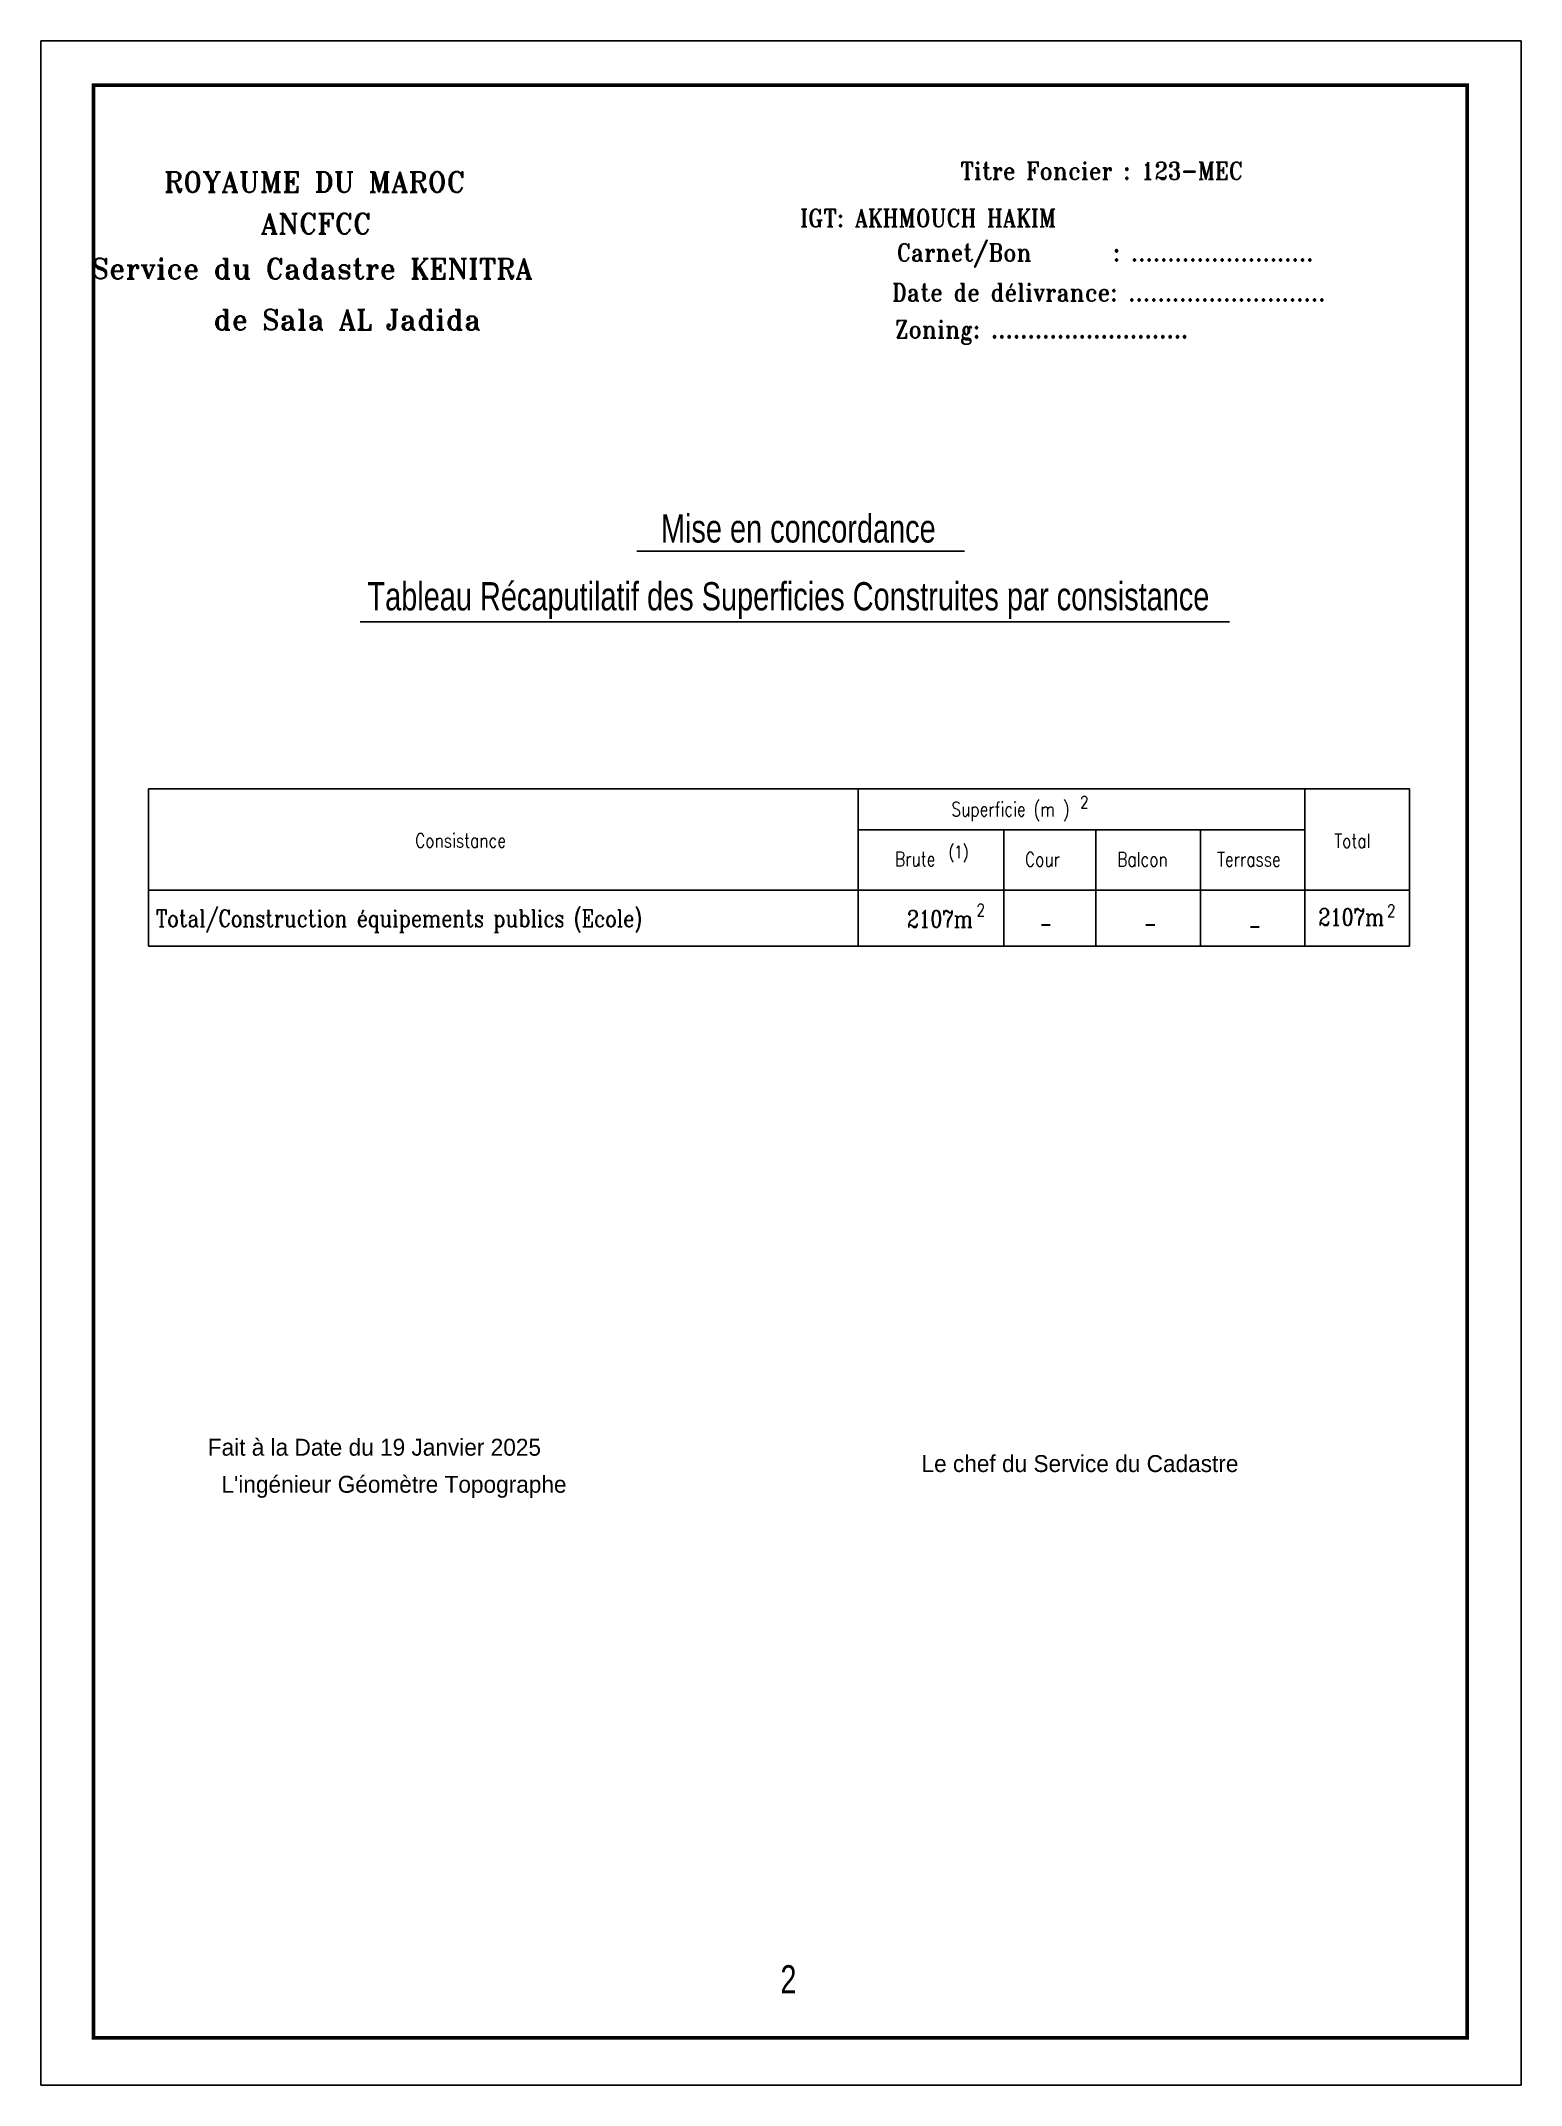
# Model space of a CAD drawing. Header units: millimetres. Extents: x 376567 to 377468, y 378762 to 378979.
# Drawn here: x 377363 to 377468, y 378802.7 to 378947.7 of the extents above; entities that cross this region are included whole.
import ezdxf
from ezdxf.enums import TextEntityAlignment as Align

# ---------------------------------------------------------------- set-up
doc = ezdxf.new("R2010")
doc.units = ezdxf.units.MM
for name, color, linetype in [('coul', 7, 'Continuous'), ('LISREY', 7, 'Continuous'), ('Liste de coordonnées', 7, 'Continuous'), ('MiseEnPage', 7, 'Continuous')]:
    doc.layers.add(name, color=color, linetype=linetype)
doc.styles.add('2', font='romant__.ttf', dxfattribs={"height": 0.002})
doc.styles.add('Comic Sans MS', font='comic.ttf', dxfattribs={"oblique": 20, "height": 0.125})
doc.styles.add('ROMANC', font='romanc.shx')
doc.styles.add('style2', font='swisscl.ttf')

msp = doc.modelspace()

# ---------------------------------------------------------------- texts
at = {"style": '2', "width": 0.88}
for s, p in [('Titre Foncier : 123-MEC', (377438.23, 378937.82)), ('IGT: AKHMOUCH HAKIM', (377425.92, 378934.47)), ('Carnet/Bon      : .........................', (377438.48, 378932.03)), ('Date de délivrance: ...........................', (377438.74, 378929.2)), ('Zoning: ...........................', (377433.98, 378926.58))]:
    msp.add_text(s, height=1.25, dxfattribs=at).set_placement(p, align=Align.CENTER)
at = {"color": 0, "style": '2'}
for s, p in [('ROYAUME DU MAROC', (377382.39, 378936.94)), ('de Sala AL Jadida', (377384.72, 378927.17))]:
    msp.add_text(s, height=1.44, dxfattribs=at).set_placement(p, align=Align.CENTER)
at = {"style": '2'}
for s, p in [('ANCFCC', (377382.49, 378933.98)), ('Service du Cadastre KENITRA', (377382.22, 378930.79))]:
    msp.add_text(s, height=1.44, dxfattribs=at).set_placement(p, align=Align.CENTER)
at = {"color": 0, "style": 'ROMANC', "width": 0.8}
for s, height, p in [('Superficie (m )', 1.0053, (377427.57, 378892.66)), ('2', 0.865, (377436.7, 378893.23)), ('Consistance ', 1.0053, (377389.53, 378890.44)), ('Total', 1.005, (377454.74, 378890.42)), ('Brute', 1.005, (377423.57, 378889.13)), ('(1)', 0.865, (377427.36, 378889.7)), ('Cour', 1.005, (377432.79, 378889.11)), ('Balcon ', 1.005, (377439.33, 378889.11)), ('Terrasse', 1.005, (377446.42, 378889.11)), ('2', 0.865, (377429.36, 378885.59)), ('Total/Construction équipements publics (Ecole)', 1.2064, (377371.16, 378884.82)), ('2107m', 1.206, (377424.43, 378884.78)), ('2107m', 1.206, (377453.61, 378884.91)), ('2', 0.865, (377458.47, 378885.53))]:
    msp.add_text(s, height=height, dxfattribs=at).set_placement(p)
at = {"layer": 'Liste de coordonnées', "style": 'Comic Sans MS'}
for s, p in [('Fait à la Date du 19 Janvier 2025', (377386.64, 378847.31)), ("L'ingénieur Géomètre Topographe", (377388.03, 378844.68))]:
    msp.add_text(s, height=1.2, dxfattribs=at).set_placement(p, align=Align.CENTER)
at = {"layer": 'Liste de coordonnées', "color": 0, "style": 'Comic Sans MS'}
msp.add_text('Le chef du Service du Cadastre', height=1.2, dxfattribs=at).set_placement((377436.69, 378846.15), align=Align.CENTER)
at = {"layer": 'MiseEnPage', "color": 0, "style": 'style2'}
for s, p in [('Mise en concordance', (377416.71, 378912.08)), ('Tableau Récaputilatif des Superficies Construites par consistance', (377416.01, 378907.27))]:
    msp.add_text(s, height=2, dxfattribs=at).set_placement(p, align=Align.CENTER)
msp.add_text('2', height=2, dxfattribs=at).set_placement((377415.44, 378809.17))

# ---------------------------------------------------------------- linework, layer by layer
at = {"color": 0}
for p, q in [((377362.98, 378947.66), (377362.98, 378802.66)), ((377362.98, 378947.66), (377362.98, 378802.66)), ((377362.98, 378947.66), (377362.98, 378802.66)), ((377362.98, 378802.86), (377362.98, 378947.66)), ((377362.98, 378947.66), (377362.98, 378802.66)), ((377362.98, 378802.66), (377362.98, 378947.66)), ((377362.98, 378947.66), (377362.98, 378802.66)), ((377362.98, 378802.66), (377362.98, 378947.66)), ((377362.98, 378947.66), (377362.98, 378802.66)), ((377362.98, 378947.66), (377362.98, 378802.66)), ((377362.98, 378802.66), (377362.98, 378947.66)), ((377362.98, 378947.66), (377362.98, 378802.66)), ((377362.98, 378802.66), (377362.98, 378947.66)), ((377362.98, 378947.66), (377362.98, 378802.66)), ((377362.98, 378947.66), (377362.98, 378802.86)), ((377362.98, 378802.66), (377362.98, 378947.66)), ((377467.98, 378802.66), (377467.98, 378947.66)), ((377370.61, 378887.43), (377460.06, 378887.43)), ((377452.65, 378887.43), (377460.06, 378887.43)), ((377370.61, 378883.46), (377460.06, 378883.46)), ((377467.98, 378802.66), (377362.98, 378802.66))]:
    msp.add_line(p, q, dxfattribs=at)
at = {"color": 0, "flags": 128}
msp.add_lwpolyline([(377467.98, 378947.66), (377362.98, 378947.66)], dxfattribs=at)
at = {"color": 0, "const_width": 0.25, "flags": 128}
msp.add_lwpolyline([(377366.72, 378806.02), (377464.16, 378806.02), (377464.16, 378944.52), (377366.72, 378944.52)], close=True, dxfattribs=at)
at = {"color": 0, "lineweight": 30, "flags": 128}
for points in [[(377434.57, 378884.95), (377433.96, 378884.95)], [(377441.99, 378884.95), (377441.37, 378884.95)], [(377449.4, 378884.79), (377448.79, 378884.79)]]:
    msp.add_lwpolyline(points, dxfattribs=at)
at = {"layer": 'coul', "linetype": 'Continuous'}
msp.add_line((377370.61, 378894.62), (377460.06, 378894.62), dxfattribs=at)
at = {"layer": 'coul', "color": 0, "linetype": 'Continuous', "flags": 128}
msp.add_lwpolyline([(377405.26, 378911.47), (377428.51, 378911.47)], dxfattribs=at)
at = {"layer": 'coul', "linetype": 'Continuous', "flags": 128}
msp.add_lwpolyline([(377385.64, 378906.45), (377447.3, 378906.45)], dxfattribs=at)
at = {"layer": 'LISREY', "color": 0}
for p, q in [((377377.28, 378894.62), (377370.61, 378894.62)), ((377370.61, 378894.62), (377370.61, 378883.46)), ((377377.28, 378894.62), (377460.06, 378894.62)), ((377420.96, 378894.62), (377420.96, 378883.46)), ((377452.65, 378894.62), (377452.65, 378883.46)), ((377460.06, 378894.62), (377460.06, 378883.46)), ((377420.96, 378891.71), (377452.65, 378891.71)), ((377431.28, 378891.71), (377431.28, 378883.46)), ((377437.82, 378891.71), (377437.82, 378883.46)), ((377445.24, 378891.71), (377445.24, 378883.46)), ((377370.61, 378887.43), (377437.82, 378887.43)), ((377370.61, 378887.43), (377437.82, 378887.43)), ((377370.67, 378887.43), (377460.06, 378887.43)), ((377452.65, 378887.43), (377460.06, 378887.43)), ((377452.65, 378887.43), (377460.06, 378887.43))]:
    msp.add_line(p, q, dxfattribs=at)

msp.set_redraw_order([(e.dxf.handle, doc.entitydb.next_handle()) for e in msp.query("TEXT MTEXT ATTDEF DIMENSION ARC_DIMENSION")])  # texts and dimensions are drawn at this point

doc.saveas('drawing.dxf')
